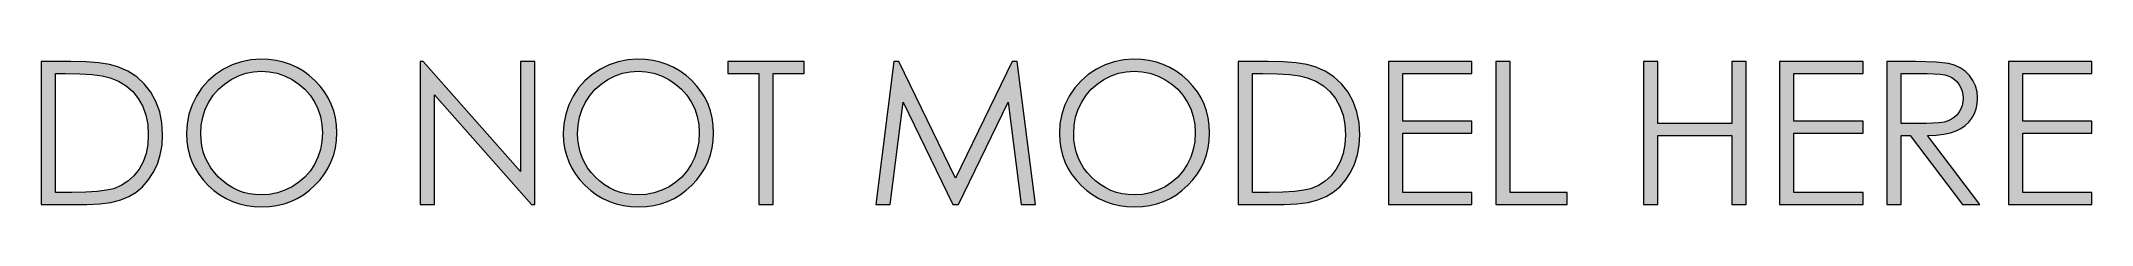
# Model space of a CAD drawing. Header units: inches. Extents: x -10205 to 13964, y -460 to 30702.
# Drawn here: x 11983 to 12491, y 1203 to 1240 of the extents above; entities that cross this region are included whole.
import ezdxf

# ---------------------------------------------------------------- set-up
doc = ezdxf.new("R2010")
doc.units = ezdxf.units.IN
doc.header["$MEASUREMENT"] = 0
doc.layers.add('A-GENM', color=5, linetype='Continuous', lineweight=9)
doc.layers.add('A-GENM-9', color=5, linetype='Continuous', lineweight=5)

msp = doc.modelspace()

# ---------------------------------------------------------------- hatches: boundary and pattern name
at = {"layer": 'A-GENM'}
h = msp.add_hatch(color=256, dxfattribs=at)
h.paths.add_polyline_path([(11994.11, 1203.92), (11997.27, 1204.04), (12000.05, 1204.4), (12002.58, 1205.06), (12004.5, 1205.85), (12006.27, 1206.95), (12007.91, 1208.35), (12009.29, 1209.94), (12010.54, 1211.83), (12011.55, 1213.93), (12012.28, 1216.19), (12012.71, 1218.62), (12012.86, 1221.2), (12012.67, 1224.18), (12012.12, 1226.94), (12011.21, 1229.49), (12009.93, 1231.82), (12008.32, 1233.89), (12006.43, 1235.62), (12003.82, 1237.21), (12001.79, 1238.09), (11999.71, 1238.65), (11997.07, 1239.05), (11993.88, 1239.28), (11986.28, 1239.36), (11982.73, 1239.36), (11982.73, 1203.92), (11986.28, 1203.92)], flags=0)
h.paths.add_polyline_path([(11986.28, 1206.88), (11986.28, 1236.41), (11992.38, 1236.35), (11995.41, 1236.15), (11997.9, 1235.82), (11999.84, 1235.37), (12001.95, 1234.52), (12003.82, 1233.38), (12005.54, 1231.82), (12006.81, 1230.22), (12007.91, 1228.25), (12008.78, 1225.63), (12009.16, 1223.73), (12009.29, 1220.77), (12009.16, 1218.7), (12008.69, 1216.39), (12007.87, 1214.23), (12007.01, 1212.65), (12005.74, 1211.04), (12004.27, 1209.7), (12002.46, 1208.58), (12000.67, 1207.82), (11998.96, 1207.41), (11996.67, 1207.11), (11993.82, 1206.93), (11990.4, 1206.88)], flags=0)
at = {"layer": 'A-GENM-9'}
h = msp.add_hatch(color=256, dxfattribs=at)
h.paths.add_polyline_path([(12037.44, 1203.33), (12039.34, 1203.42), (12041.29, 1203.69), (12043.16, 1204.17), (12044.6, 1204.67), (12046.21, 1205.42), (12048.1, 1206.6), (12049.38, 1207.58), (12050.58, 1208.67), (12051.85, 1210.04), (12052.94, 1211.48), (12053.87, 1212.99), (12054.63, 1214.58), (12055.22, 1216.24), (12055.64, 1217.97), (12055.89, 1219.78), (12055.98, 1221.65), (12055.87, 1223.76), (12055.55, 1225.74), (12055.04, 1227.62), (12054.36, 1229.33), (12053.87, 1230.36), (12052.94, 1231.88), (12051.84, 1233.31), (12050.57, 1234.67), (12048.49, 1236.41), (12047.71, 1236.98), (12046.15, 1237.89), (12044.51, 1238.63), (12042.13, 1239.36), (12040.99, 1239.63), (12039.11, 1239.87), (12037.14, 1239.96), (12034.71, 1239.8), (12032.37, 1239.35), (12030.11, 1238.59), (12027.94, 1237.53), (12025.93, 1236.2), (12024.14, 1234.63), (12022.57, 1232.84), (12021.23, 1230.81), (12020.15, 1228.62), (12019.38, 1226.33), (12018.9, 1223.73), (12018.78, 1221.18), (12018.92, 1219.15), (12019.1, 1217.86), (12019.63, 1215.85), (12020.15, 1214.44), (12020.88, 1212.94), (12021.8, 1211.44), (12023.42, 1209.44), (12024.78, 1208.1), (12025.67, 1207.31), (12027.02, 1206.32), (12029.01, 1205.2), (12030.25, 1204.64), (12032.55, 1203.92), (12033.66, 1203.66), (12035.51, 1203.41), (12037.3, 1203.34)], flags=0)
h.paths.add_polyline_path([(12037.3, 1206.29), (12035.51, 1206.39), (12033.66, 1206.72), (12032.9, 1206.91), (12031.47, 1207.42), (12030.25, 1208.01), (12029.01, 1208.76), (12027.45, 1210.01), (12026.7, 1210.69), (12025.38, 1212.21), (12024.78, 1213.02), (12024.02, 1214.28), (12023.41, 1215.6), (12022.8, 1217.49), (12022.58, 1218.42), (12022.38, 1219.93), (12022.31, 1221.5), (12022.43, 1223.61), (12022.8, 1225.61), (12023.42, 1227.52), (12024.29, 1229.33), (12025.38, 1231), (12027.06, 1232.84), (12028.14, 1233.8), (12030.11, 1235.08), (12031.61, 1235.83), (12033.45, 1236.48), (12035.35, 1236.87), (12037.3, 1237), (12039.28, 1236.87), (12041.42, 1236.41), (12043.08, 1235.83), (12045.34, 1234.63), (12046.59, 1233.8), (12048.08, 1232.5), (12049.4, 1231), (12050.49, 1229.33), (12051.32, 1227.62), (12051.94, 1225.74), (12052.31, 1223.76), (12052.43, 1221.67), (12052.31, 1219.57), (12051.94, 1217.57), (12051.32, 1215.66), (12050.46, 1213.85), (12049.38, 1212.19), (12047.74, 1210.39), (12046.21, 1209.14), (12044.96, 1208.31), (12043.09, 1207.4), (12041.29, 1206.79), (12039.33, 1206.41), (12037.85, 1206.32)], flags=0)
h = msp.add_hatch(color=256, dxfattribs=at)
h.paths.add_polyline_path([(12130.77, 1203.33), (12132.67, 1203.42), (12134.62, 1203.69), (12136.49, 1204.17), (12137.93, 1204.67), (12139.54, 1205.42), (12141.43, 1206.6), (12142.71, 1207.58), (12143.91, 1208.67), (12145.18, 1210.04), (12146.67, 1212.12), (12147.2, 1212.99), (12147.96, 1214.58), (12148.55, 1216.24), (12148.97, 1217.97), (12149.23, 1219.78), (12149.31, 1221.65), (12149.2, 1223.76), (12148.88, 1225.74), (12148.37, 1227.62), (12147.69, 1229.33), (12147.2, 1230.36), (12146.27, 1231.88), (12145.17, 1233.31), (12143.91, 1234.67), (12141.82, 1236.41), (12141.04, 1236.98), (12139.48, 1237.89), (12137.84, 1238.63), (12135.46, 1239.36), (12134.32, 1239.63), (12132.44, 1239.87), (12130.47, 1239.96), (12128.04, 1239.8), (12125.7, 1239.35), (12123.44, 1238.59), (12121.27, 1237.53), (12119.26, 1236.2), (12117.47, 1234.63), (12115.9, 1232.84), (12114.56, 1230.81), (12113.48, 1228.62), (12112.71, 1226.33), (12112.25, 1223.96), (12112.1, 1221.49), (12112.25, 1219.15), (12112.43, 1217.86), (12112.96, 1215.85), (12113.48, 1214.44), (12114.21, 1212.94), (12115.13, 1211.44), (12116.23, 1210.01), (12118.11, 1208.1), (12119, 1207.31), (12120.35, 1206.32), (12122.34, 1205.2), (12123.58, 1204.64), (12125.88, 1203.92), (12126.99, 1203.66), (12128.84, 1203.41), (12130.63, 1203.34)], flags=0)
h.paths.add_polyline_path([(12130.63, 1206.29), (12128.84, 1206.39), (12126.99, 1206.72), (12126.23, 1206.91), (12124.8, 1207.42), (12123.58, 1208.01), (12122.34, 1208.76), (12120.78, 1210.01), (12120.03, 1210.69), (12118.71, 1212.21), (12118.11, 1213.02), (12117.36, 1214.28), (12116.74, 1215.6), (12116.14, 1217.49), (12115.91, 1218.42), (12115.71, 1219.93), (12115.64, 1221.5), (12115.76, 1223.61), (12116.14, 1225.61), (12116.76, 1227.52), (12117.62, 1229.33), (12118.71, 1231), (12120.39, 1232.84), (12121.47, 1233.8), (12123.44, 1235.08), (12124.94, 1235.83), (12126.78, 1236.48), (12128.68, 1236.87), (12130.63, 1237), (12132.61, 1236.87), (12134.75, 1236.41), (12136.42, 1235.83), (12138.67, 1234.63), (12139.92, 1233.8), (12141.41, 1232.5), (12142.73, 1231), (12143.82, 1229.33), (12144.65, 1227.62), (12145.27, 1225.74), (12145.64, 1223.76), (12145.77, 1221.67), (12145.64, 1219.57), (12145.27, 1217.57), (12144.65, 1215.66), (12143.79, 1213.85), (12142.65, 1212.12), (12141.07, 1210.39), (12139.54, 1209.14), (12138.29, 1208.31), (12136.42, 1207.4), (12134.62, 1206.79), (12132.66, 1206.41), (12131.18, 1206.32)], flags=0)
h = msp.add_hatch(color=256, dxfattribs=at)
h.paths.add_polyline_path([(12253.63, 1203.33), (12255.53, 1203.42), (12257.48, 1203.69), (12259.36, 1204.17), (12260.8, 1204.67), (12262.4, 1205.42), (12264.62, 1206.84), (12265.57, 1207.58), (12266.78, 1208.67), (12268.04, 1210.04), (12269.14, 1211.48), (12270.07, 1212.99), (12270.83, 1214.58), (12271.42, 1216.24), (12271.84, 1217.97), (12272.09, 1219.78), (12272.18, 1221.65), (12272.06, 1223.76), (12271.75, 1225.74), (12271.23, 1227.62), (12270.82, 1228.77), (12270.06, 1230.36), (12269.14, 1231.88), (12267.52, 1233.87), (12266.66, 1234.77), (12264.69, 1236.41), (12263.91, 1236.98), (12262.35, 1237.89), (12260.71, 1238.63), (12258.99, 1239.21), (12257.19, 1239.63), (12255.3, 1239.87), (12253.34, 1239.96), (12250.91, 1239.8), (12248.56, 1239.35), (12246.31, 1238.59), (12244.14, 1237.53), (12242.13, 1236.2), (12240.34, 1234.63), (12238.77, 1232.84), (12237.43, 1230.81), (12236.35, 1228.62), (12235.58, 1226.33), (12235.12, 1223.96), (12234.96, 1221.49), (12235.12, 1219.15), (12235.3, 1217.86), (12235.83, 1215.85), (12236.35, 1214.44), (12237.07, 1212.94), (12238, 1211.44), (12239.62, 1209.44), (12240.98, 1208.1), (12241.87, 1207.31), (12243.22, 1206.32), (12245.21, 1205.2), (12246.45, 1204.64), (12248.75, 1203.92), (12249.85, 1203.66), (12251.71, 1203.41), (12253.49, 1203.34)], flags=0)
h.paths.add_polyline_path([(12253.49, 1206.29), (12251.71, 1206.39), (12249.85, 1206.72), (12249.1, 1206.91), (12247.67, 1207.42), (12246.45, 1208.01), (12245.21, 1208.76), (12243.65, 1210.01), (12242.9, 1210.69), (12241.87, 1211.83), (12240.98, 1213.02), (12240.22, 1214.28), (12239.6, 1215.6), (12239, 1217.49), (12238.78, 1218.42), (12238.57, 1219.93), (12238.51, 1221.5), (12238.63, 1223.61), (12239, 1225.61), (12239.62, 1227.52), (12240.49, 1229.33), (12241.58, 1231), (12243.26, 1232.84), (12244.34, 1233.8), (12246.31, 1235.08), (12247.8, 1235.83), (12249.65, 1236.48), (12251.55, 1236.87), (12253.49, 1237), (12255.48, 1236.87), (12257.41, 1236.48), (12259.28, 1235.83), (12261.54, 1234.63), (12262.79, 1233.8), (12264.62, 1232.11), (12265.57, 1231.04), (12266.66, 1229.4), (12267.52, 1227.62), (12268.14, 1225.74), (12268.51, 1223.76), (12268.63, 1221.67), (12268.51, 1219.57), (12268.14, 1217.57), (12267.52, 1215.66), (12266.66, 1213.85), (12265.57, 1212.19), (12263.94, 1210.39), (12262.4, 1209.14), (12261.16, 1208.31), (12259.28, 1207.4), (12257.48, 1206.79), (12255.53, 1206.41), (12254.05, 1206.32)], flags=0)
for points in [[(12104.2, 1203.92), (12105.01, 1203.92), (12105.01, 1239.36), (12101.46, 1239.36), (12101.46, 1212.12), (12077.4, 1239.36), (12076.65, 1239.36), (12076.65, 1203.92), (12080.2, 1203.92), (12080.2, 1231.11), (12101.46, 1207.03)], [(12160.77, 1203.92), (12164.08, 1203.92), (12164.08, 1236.41), (12171.76, 1236.41), (12171.76, 1239.36), (12152.85, 1239.36), (12152.85, 1236.41), (12160.53, 1236.41), (12160.53, 1203.92)], [(12193.05, 1203.92), (12196.27, 1229.32), (12208.62, 1203.92), (12209.98, 1203.92), (12222.26, 1229.32), (12225.5, 1203.92), (12229.05, 1203.92), (12224.54, 1239.36), (12223.26, 1239.36), (12209.27, 1210.42), (12195.19, 1239.36), (12193.97, 1239.36), (12189.48, 1203.92)], [(12316.48, 1203.92), (12337.15, 1203.92), (12337.15, 1206.88), (12320.02, 1206.88), (12320.02, 1221.64), (12337.15, 1221.64), (12337.15, 1224.6), (12320.02, 1224.6), (12320.02, 1236.41), (12337.15, 1236.41), (12337.15, 1239.36), (12316.48, 1239.36)], [(12360.78, 1203.92), (12360.78, 1206.88), (12346.6, 1206.88), (12346.6, 1239.36), (12343.06, 1239.36), (12343.06, 1203.92), (12346.6, 1203.92)], [(12379.68, 1203.92), (12383.23, 1203.92), (12383.23, 1221.05), (12401.54, 1221.05), (12401.54, 1203.92), (12405.08, 1203.92), (12405.08, 1239.36), (12401.54, 1239.36), (12401.54, 1224.01), (12383.23, 1224.01), (12383.23, 1239.36), (12379.68, 1239.36)], [(12413.35, 1203.92), (12434.03, 1203.92), (12434.03, 1206.88), (12416.9, 1206.88), (12416.9, 1221.64), (12434.03, 1221.64), (12434.03, 1224.6), (12416.9, 1224.6), (12416.9, 1236.41), (12434.03, 1236.41), (12434.03, 1239.36), (12413.35, 1239.36)], [(12472.33, 1203.92), (12490.73, 1203.92), (12490.73, 1206.88), (12473.6, 1206.88), (12473.6, 1221.64), (12490.73, 1221.64), (12490.73, 1224.6), (12473.6, 1224.6), (12473.6, 1236.41), (12490.73, 1236.41), (12490.73, 1239.36), (12470.06, 1239.36), (12470.06, 1203.92)]]:
    msp.add_hatch(color=256, dxfattribs=at).paths.add_polyline_path(points, flags=0)
h = msp.add_hatch(color=256, dxfattribs=at)
h.paths.add_polyline_path([(12279.26, 1203.92), (12290.64, 1203.92), (12293.8, 1204.04), (12296.58, 1204.4), (12299.11, 1205.06), (12301.04, 1205.85), (12302.8, 1206.95), (12304.4, 1208.31), (12305.82, 1209.94), (12307.07, 1211.83), (12308.08, 1213.93), (12308.81, 1216.19), (12309.24, 1218.62), (12309.36, 1221.64), (12309.12, 1224.6), (12308.66, 1226.94), (12307.74, 1229.49), (12306.46, 1231.82), (12304.85, 1233.89), (12302.96, 1235.62), (12300.35, 1237.21), (12298.32, 1238.09), (12296.24, 1238.65), (12293.6, 1239.05), (12290.41, 1239.28), (12282.81, 1239.36), (12279.26, 1239.36)], flags=0)
h.paths.add_polyline_path([(12282.81, 1206.88), (12282.81, 1236.41), (12288.91, 1236.35), (12291.94, 1236.15), (12294.43, 1235.82), (12296.38, 1235.37), (12298.49, 1234.52), (12300.35, 1233.38), (12302.07, 1231.82), (12303.34, 1230.22), (12304.44, 1228.25), (12305.31, 1225.63), (12305.69, 1223.73), (12305.82, 1220.77), (12305.69, 1218.7), (12305.27, 1216.53), (12304.4, 1214.23), (12303.54, 1212.65), (12302.28, 1211.04), (12300.8, 1209.7), (12299, 1208.58), (12297.21, 1207.82), (12295.49, 1207.41), (12293.2, 1207.11), (12290.35, 1206.93), (12286.93, 1206.88)], flags=0)
h = msp.add_hatch(color=256, dxfattribs=at)
h.paths.add_polyline_path([(12439.93, 1203.92), (12443.48, 1203.92), (12443.48, 1221.05), (12445.68, 1221.05), (12458.67, 1203.92), (12462.97, 1203.92), (12449.99, 1221.05), (12453.1, 1221.24), (12454.01, 1221.34), (12455.96, 1221.79), (12457.32, 1222.29), (12458.67, 1223.05), (12459.33, 1223.5), (12460.38, 1224.55), (12461.25, 1225.82), (12461.6, 1226.46), (12462.04, 1227.64), (12462.29, 1228.91), (12462.38, 1230.26), (12462.26, 1231.87), (12461.88, 1233.35), (12461, 1235.05), (12460.38, 1235.91), (12459.3, 1236.96), (12458.08, 1237.8), (12456.69, 1238.46), (12455.18, 1238.9), (12452.1, 1239.25), (12443.48, 1239.36), (12439.93, 1239.36)], flags=0)
h.paths.add_polyline_path([(12449.75, 1223.97), (12443.48, 1224.01), (12443.48, 1236.41), (12449.99, 1236.41), (12453.1, 1236.25), (12454.3, 1236.05), (12455.24, 1235.77), (12456.01, 1235.39), (12456.7, 1234.91), (12457.32, 1234.3), (12457.86, 1233.59), (12458.29, 1232.83), (12458.67, 1231.66), (12458.78, 1231.17), (12458.83, 1230.26), (12458.67, 1228.87), (12458.59, 1228.5), (12458.29, 1227.67), (12457.84, 1226.86), (12457.31, 1226.16), (12456.69, 1225.56), (12455.96, 1225.06), (12455.14, 1224.66), (12454.01, 1224.34), (12452.92, 1224.14), (12449.89, 1223.98)], flags=0)

# ---------------------------------------------------------------- linework, layer by layer
at = {"layer": 'A-GENM'}
for p, q in [((12034.71, 1239.8), (12032.37, 1239.35)), ((12037.14, 1239.96), (12034.71, 1239.8)), ((12039.11, 1239.87), (12037.14, 1239.96)), ((12040.99, 1239.63), (12039.11, 1239.87)), ((12042.79, 1239.21), (12040.99, 1239.63)), ((12128.04, 1239.8), (12125.7, 1239.35)), ((12130.47, 1239.96), (12128.04, 1239.8)), ((12132.44, 1239.87), (12130.47, 1239.96)), ((12134.32, 1239.63), (12132.44, 1239.87)), ((12136.12, 1239.21), (12134.32, 1239.63)), ((12250.91, 1239.8), (12248.56, 1239.35)), ((12253.34, 1239.96), (12250.91, 1239.8)), ((12255.3, 1239.87), (12253.34, 1239.96)), ((12257.19, 1239.63), (12255.3, 1239.87)), ((12258.99, 1239.21), (12257.19, 1239.63)), ((11990.14, 1239.36), (11982.73, 1239.36)), ((11982.73, 1239.36), (11982.73, 1203.92)), ((11986.28, 1206.88), (11986.28, 1236.41)), ((11986.28, 1236.41), (11988.8, 1236.41)), ((11988.8, 1236.41), (11992.38, 1236.35)), ((11993.88, 1239.28), (11990.14, 1239.36)), ((11992.38, 1236.35), (11995.41, 1236.15)), ((11997.07, 1239.05), (11993.88, 1239.28)), ((11995.41, 1236.15), (11997.9, 1235.82)), ((11999.71, 1238.65), (11997.07, 1239.05)), ((11997.9, 1235.82), (11999.84, 1235.37)), ((12001.79, 1238.09), (11999.71, 1238.65)), ((11999.84, 1235.37), (12001.95, 1234.52)), ((12004.25, 1237.02), (12001.79, 1238.09)), ((12001.95, 1234.52), (12003.82, 1233.38)), ((12006.43, 1235.62), (12004.25, 1237.02)), ((12008.32, 1233.89), (12006.43, 1235.62)), ((12024.14, 1234.63), (12022.57, 1232.84)), ((12025.93, 1236.2), (12024.14, 1234.63)), ((12027.94, 1237.53), (12025.93, 1236.2)), ((12030.11, 1238.59), (12027.94, 1237.53)), ((12028.14, 1233.8), (12029.81, 1234.93)), ((12029.81, 1234.93), (12031.61, 1235.83)), ((12032.37, 1239.35), (12030.11, 1238.59)), ((12031.61, 1235.83), (12033.45, 1236.48)), ((12033.45, 1236.48), (12035.35, 1236.87)), ((12035.35, 1236.87), (12037.3, 1237)), ((12037.3, 1237), (12039.28, 1236.87)), ((12039.28, 1236.87), (12041.21, 1236.48)), ((12041.21, 1236.48), (12043.08, 1235.83)), ((12044.51, 1238.63), (12042.79, 1239.21)), ((12043.08, 1235.83), (12044.9, 1234.93)), ((12046.15, 1237.89), (12044.51, 1238.63)), ((12044.9, 1234.93), (12046.59, 1233.8)), ((12047.71, 1236.98), (12046.15, 1237.89)), ((12049.18, 1235.91), (12047.71, 1236.98)), ((12050.57, 1234.67), (12049.18, 1235.91)), ((12051.84, 1233.31), (12050.57, 1234.67)), ((12077.4, 1239.36), (12076.65, 1239.36)), ((12076.65, 1239.36), (12076.65, 1203.92)), ((12101.46, 1212.12), (12077.4, 1239.36)), ((12105.01, 1239.36), (12101.46, 1239.36)), ((12101.46, 1239.36), (12101.46, 1212.12)), ((12105.01, 1203.92), (12105.01, 1239.36)), ((12117.47, 1234.63), (12115.9, 1232.84)), ((12119.26, 1236.2), (12117.47, 1234.63)), ((12121.27, 1237.53), (12119.26, 1236.2)), ((12123.44, 1238.59), (12121.27, 1237.53)), ((12121.47, 1233.8), (12123.14, 1234.93)), ((12123.14, 1234.93), (12124.94, 1235.83)), ((12125.7, 1239.35), (12123.44, 1238.59)), ((12124.94, 1235.83), (12126.78, 1236.48)), ((12126.78, 1236.48), (12128.68, 1236.87)), ((12128.68, 1236.87), (12130.63, 1237)), ((12130.63, 1237), (12132.61, 1236.87)), ((12132.61, 1236.87), (12134.54, 1236.48)), ((12134.54, 1236.48), (12136.42, 1235.83)), ((12137.84, 1238.63), (12136.12, 1239.21)), ((12136.42, 1235.83), (12138.23, 1234.93)), ((12139.48, 1237.89), (12137.84, 1238.63)), ((12138.23, 1234.93), (12139.92, 1233.8)), ((12141.04, 1236.98), (12139.48, 1237.89)), ((12142.51, 1235.91), (12141.04, 1236.98)), ((12143.91, 1234.67), (12142.51, 1235.91)), ((12145.17, 1233.31), (12143.91, 1234.67)), ((12171.76, 1239.36), (12152.85, 1239.36)), ((12152.85, 1239.36), (12152.85, 1236.41)), ((12152.85, 1236.41), (12160.53, 1236.41)), ((12160.53, 1236.41), (12160.53, 1203.92)), ((12164.08, 1203.92), (12164.08, 1236.41)), ((12164.08, 1236.41), (12171.76, 1236.41)), ((12171.76, 1236.41), (12171.76, 1239.36)), ((12193.97, 1239.36), (12189.48, 1203.92)), ((12195.19, 1239.36), (12193.97, 1239.36)), ((12209.27, 1210.42), (12195.19, 1239.36)), ((12223.26, 1239.36), (12209.27, 1210.42)), ((12224.54, 1239.36), (12223.26, 1239.36)), ((12229.05, 1203.92), (12224.54, 1239.36)), ((12240.34, 1234.63), (12238.77, 1232.84)), ((12242.13, 1236.2), (12240.34, 1234.63)), ((12244.14, 1237.53), (12242.13, 1236.2)), ((12246.31, 1238.59), (12244.14, 1237.53)), ((12244.34, 1233.8), (12246.01, 1234.93)), ((12246.01, 1234.93), (12247.8, 1235.83)), ((12248.56, 1239.35), (12246.31, 1238.59)), ((12247.8, 1235.83), (12249.65, 1236.48)), ((12249.65, 1236.48), (12251.55, 1236.87)), ((12251.55, 1236.87), (12253.49, 1237)), ((12253.49, 1237), (12255.48, 1236.87)), ((12255.48, 1236.87), (12257.41, 1236.48)), ((12257.41, 1236.48), (12259.28, 1235.83)), ((12260.71, 1238.63), (12258.99, 1239.21)), ((12259.28, 1235.83), (12261.1, 1234.93)), ((12262.35, 1237.89), (12260.71, 1238.63)), ((12261.1, 1234.93), (12262.79, 1233.8)), ((12263.91, 1236.98), (12262.35, 1237.89)), ((12265.38, 1235.91), (12263.91, 1236.98)), ((12266.77, 1234.67), (12265.38, 1235.91)), ((12268.04, 1233.31), (12266.77, 1234.67)), ((12286.68, 1239.36), (12279.26, 1239.36)), ((12279.26, 1239.36), (12279.26, 1203.92)), ((12282.81, 1206.88), (12282.81, 1236.41)), ((12282.81, 1236.41), (12285.34, 1236.41)), ((12285.34, 1236.41), (12288.91, 1236.35)), ((12290.41, 1239.28), (12286.68, 1239.36)), ((12288.91, 1236.35), (12291.94, 1236.15)), ((12293.6, 1239.05), (12290.41, 1239.28)), ((12291.94, 1236.15), (12294.43, 1235.82)), ((12296.24, 1238.65), (12293.6, 1239.05)), ((12294.43, 1235.82), (12296.38, 1235.37)), ((12298.32, 1238.09), (12296.24, 1238.65)), ((12296.38, 1235.37), (12298.49, 1234.52)), ((12300.78, 1237.02), (12298.32, 1238.09)), ((12298.49, 1234.52), (12300.35, 1233.38)), ((12302.96, 1235.62), (12300.78, 1237.02)), ((12304.85, 1233.89), (12302.96, 1235.62)), ((12316.48, 1239.36), (12316.48, 1203.92)), ((12337.15, 1239.36), (12316.48, 1239.36)), ((12320.02, 1224.6), (12320.02, 1236.41)), ((12320.02, 1236.41), (12337.15, 1236.41)), ((12337.15, 1236.41), (12337.15, 1239.36)), ((12343.06, 1239.36), (12343.06, 1203.92)), ((12346.6, 1239.36), (12343.06, 1239.36)), ((12346.6, 1206.88), (12346.6, 1239.36)), ((12379.68, 1239.36), (12379.68, 1203.92)), ((12383.23, 1239.36), (12379.68, 1239.36)), ((12383.23, 1224.01), (12383.23, 1239.36)), ((12405.08, 1239.36), (12401.54, 1239.36)), ((12401.54, 1239.36), (12401.54, 1224.01)), ((12405.08, 1203.92), (12405.08, 1239.36)), ((12413.35, 1239.36), (12413.35, 1203.92)), ((12434.03, 1239.36), (12413.35, 1239.36)), ((12416.9, 1224.6), (12416.9, 1236.41)), ((12416.9, 1236.41), (12434.03, 1236.41)), ((12434.03, 1236.41), (12434.03, 1239.36)), ((12439.93, 1239.36), (12439.93, 1203.92)), ((12447.09, 1239.36), (12439.93, 1239.36)), ((12443.48, 1236.41), (12449.89, 1236.41)), ((12443.48, 1224.01), (12443.48, 1236.41)), ((12452.1, 1239.25), (12447.09, 1239.36)), ((12449.89, 1236.41), (12453.1, 1236.25)), ((12455.18, 1238.9), (12452.1, 1239.25)), ((12453.1, 1236.25), (12454.3, 1236.05)), ((12454.3, 1236.05), (12455.24, 1235.77)), ((12456.7, 1238.45), (12455.18, 1238.9)), ((12455.24, 1235.77), (12456.01, 1235.39)), ((12456.01, 1235.39), (12456.7, 1234.91)), ((12458.08, 1237.8), (12456.7, 1238.45)), ((12456.7, 1234.91), (12457.31, 1234.32)), ((12459.3, 1236.96), (12458.08, 1237.8)), ((12460.38, 1235.91), (12459.3, 1236.96)), ((12461.25, 1234.7), (12460.38, 1235.91)), ((12461.88, 1233.35), (12461.25, 1234.7)), ((12470.06, 1239.36), (12470.06, 1203.92)), ((12490.73, 1239.36), (12470.06, 1239.36)), ((12473.6, 1224.6), (12473.6, 1236.41)), ((12473.6, 1236.41), (12490.73, 1236.41)), ((12490.73, 1236.41), (12490.73, 1239.36)), ((12003.82, 1233.38), (12005.44, 1231.95)), ((12005.44, 1231.95), (12006.81, 1230.22)), ((12006.81, 1230.22), (12007.91, 1228.25)), ((12009.93, 1231.82), (12008.32, 1233.89)), ((12011.21, 1229.49), (12009.93, 1231.82)), ((12012.12, 1226.94), (12011.21, 1229.49)), ((12021.23, 1230.81), (12020.15, 1228.62)), ((12022.57, 1232.84), (12021.23, 1230.81)), ((12024.29, 1229.33), (12025.38, 1231)), ((12025.38, 1231), (12026.67, 1232.49)), ((12026.67, 1232.49), (12028.14, 1233.8)), ((12046.59, 1233.8), (12048.08, 1232.5)), ((12048.08, 1232.5), (12049.37, 1231.04)), ((12049.37, 1231.04), (12050.46, 1229.4)), ((12050.46, 1229.4), (12051.32, 1227.62)), ((12052.94, 1231.88), (12051.84, 1233.31)), ((12053.87, 1230.36), (12052.94, 1231.88)), ((12054.63, 1228.77), (12053.87, 1230.36)), ((12080.2, 1203.92), (12080.2, 1231.11)), ((12080.2, 1231.11), (12104.2, 1203.92)), ((12114.56, 1230.81), (12113.48, 1228.62)), ((12115.9, 1232.84), (12114.56, 1230.81)), ((12117.62, 1229.33), (12118.71, 1231)), ((12118.71, 1231), (12120, 1232.49)), ((12120, 1232.49), (12121.47, 1233.8)), ((12139.92, 1233.8), (12141.41, 1232.5)), ((12141.41, 1232.5), (12142.7, 1231.04)), ((12142.7, 1231.04), (12143.79, 1229.4)), ((12143.79, 1229.4), (12144.65, 1227.62)), ((12146.27, 1231.88), (12145.17, 1233.31)), ((12147.2, 1230.36), (12146.27, 1231.88)), ((12147.96, 1228.77), (12147.2, 1230.36)), ((12237.43, 1230.81), (12236.35, 1228.62)), ((12238.77, 1232.84), (12237.43, 1230.81)), ((12240.49, 1229.33), (12241.58, 1231)), ((12241.58, 1231), (12242.86, 1232.49)), ((12242.86, 1232.49), (12244.34, 1233.8)), ((12262.79, 1233.8), (12264.28, 1232.5)), ((12264.28, 1232.5), (12265.57, 1231.04)), ((12265.57, 1231.04), (12266.66, 1229.4)), ((12266.66, 1229.4), (12267.52, 1227.62)), ((12269.14, 1231.88), (12268.04, 1233.31)), ((12270.06, 1230.36), (12269.14, 1231.88)), ((12270.82, 1228.77), (12270.06, 1230.36)), ((12300.35, 1233.38), (12301.97, 1231.95)), ((12301.97, 1231.95), (12303.34, 1230.22)), ((12303.34, 1230.22), (12304.44, 1228.25)), ((12306.46, 1231.82), (12304.85, 1233.89)), ((12307.74, 1229.49), (12306.46, 1231.82)), ((12308.66, 1226.94), (12307.74, 1229.49)), ((12457.31, 1234.32), (12457.84, 1233.62)), ((12457.84, 1233.62), (12458.28, 1232.85)), ((12458.28, 1232.85), (12458.59, 1232.04)), ((12458.59, 1232.04), (12458.77, 1231.19)), ((12458.78, 1229.37), (12458.59, 1228.5)), ((12458.77, 1231.19), (12458.84, 1230.29)), ((12458.84, 1230.29), (12458.78, 1229.37)), ((12462.26, 1231.87), (12461.88, 1233.35)), ((12462.38, 1230.26), (12462.26, 1231.87)), ((12462.29, 1228.91), (12462.38, 1230.26)), ((12007.91, 1228.25), (12008.69, 1226.09)), ((12008.69, 1226.09), (12009.16, 1223.73)), ((12012.67, 1224.18), (12012.12, 1226.94)), ((12019.38, 1226.33), (12018.92, 1223.96)), ((12020.15, 1228.62), (12019.38, 1226.33)), ((12022.43, 1223.61), (12022.8, 1225.61)), ((12022.8, 1225.61), (12023.42, 1227.52)), ((12023.42, 1227.52), (12024.29, 1229.33)), ((12051.32, 1227.62), (12051.94, 1225.74)), ((12051.94, 1225.74), (12052.31, 1223.76)), ((12055.22, 1227.11), (12054.63, 1228.77)), ((12055.64, 1225.37), (12055.22, 1227.11)), ((12055.89, 1223.55), (12055.64, 1225.37)), ((12112.71, 1226.33), (12112.25, 1223.96)), ((12113.48, 1228.62), (12112.71, 1226.33)), ((12115.76, 1223.61), (12116.14, 1225.61)), ((12116.14, 1225.61), (12116.76, 1227.52)), ((12116.76, 1227.52), (12117.62, 1229.33)), ((12144.65, 1227.62), (12145.27, 1225.74)), ((12145.27, 1225.74), (12145.64, 1223.76)), ((12148.55, 1227.11), (12147.96, 1228.77)), ((12148.97, 1225.37), (12148.55, 1227.11)), ((12149.22, 1223.55), (12148.97, 1225.37)), ((12193.05, 1203.92), (12196.27, 1229.32)), ((12196.27, 1229.32), (12208.62, 1203.92)), ((12209.98, 1203.92), (12222.26, 1229.32)), ((12222.26, 1229.32), (12225.5, 1203.92)), ((12235.58, 1226.33), (12235.12, 1223.96)), ((12236.35, 1228.62), (12235.58, 1226.33)), ((12238.63, 1223.61), (12239, 1225.61)), ((12239, 1225.61), (12239.62, 1227.52)), ((12239.62, 1227.52), (12240.49, 1229.33)), ((12267.52, 1227.62), (12268.14, 1225.74)), ((12268.14, 1225.74), (12268.51, 1223.76)), ((12271.42, 1227.11), (12270.82, 1228.77)), ((12271.84, 1225.37), (12271.42, 1227.11)), ((12272.09, 1223.55), (12271.84, 1225.37)), ((12304.44, 1228.25), (12305.22, 1226.09)), ((12305.22, 1226.09), (12305.69, 1223.73)), ((12309.21, 1224.18), (12308.66, 1226.94)), ((12337.15, 1224.6), (12320.02, 1224.6)), ((12337.15, 1221.64), (12337.15, 1224.6)), ((12434.03, 1224.6), (12416.9, 1224.6)), ((12434.03, 1221.64), (12434.03, 1224.6)), ((12454.14, 1224.36), (12452.92, 1224.14)), ((12455.14, 1224.66), (12454.14, 1224.36)), ((12455.96, 1225.06), (12455.14, 1224.66)), ((12456.69, 1225.56), (12455.96, 1225.06)), ((12457.32, 1226.17), (12456.69, 1225.56)), ((12457.86, 1226.88), (12457.32, 1226.17)), ((12458.29, 1227.67), (12457.86, 1226.88)), ((12458.59, 1228.5), (12458.29, 1227.67)), ((12459.33, 1223.5), (12460.24, 1224.36)), ((12460.24, 1224.36), (12461, 1225.36)), ((12461, 1225.36), (12461.6, 1226.46)), ((12461.6, 1226.46), (12462.04, 1227.64)), ((12462.04, 1227.64), (12462.29, 1228.91)), ((12490.73, 1224.6), (12473.6, 1224.6)), ((12490.73, 1221.64), (12490.73, 1224.6)), ((12009.16, 1223.73), (12009.31, 1221.18)), ((12009.31, 1221.18), (12009.17, 1218.76)), ((12012.86, 1221.2), (12012.67, 1224.18)), ((12012.71, 1218.62), (12012.86, 1221.2)), ((12018.92, 1223.96), (12018.76, 1221.49)), ((12018.76, 1221.49), (12018.85, 1219.64)), ((12018.85, 1219.64), (12019.1, 1217.86)), ((12022.31, 1221.5), (12022.43, 1223.61)), ((12022.38, 1219.93), (12022.31, 1221.5)), ((12022.58, 1218.42), (12022.38, 1219.93)), ((12052.31, 1219.57), (12051.94, 1217.57)), ((12052.31, 1223.76), (12052.43, 1221.67)), ((12052.43, 1221.67), (12052.31, 1219.57)), ((12055.64, 1217.97), (12055.89, 1219.78)), ((12055.98, 1221.65), (12055.89, 1223.55)), ((12055.89, 1219.78), (12055.98, 1221.65)), ((12112.25, 1223.96), (12112.1, 1221.49)), ((12112.1, 1221.49), (12112.18, 1219.64)), ((12112.18, 1219.64), (12112.43, 1217.86)), ((12115.64, 1221.5), (12115.76, 1223.61)), ((12115.71, 1219.93), (12115.64, 1221.5)), ((12115.91, 1218.42), (12115.71, 1219.93)), ((12145.64, 1219.57), (12145.27, 1217.57)), ((12145.64, 1223.76), (12145.77, 1221.67)), ((12145.77, 1221.67), (12145.64, 1219.57)), ((12148.97, 1217.97), (12149.23, 1219.78)), ((12149.31, 1221.65), (12149.22, 1223.55)), ((12149.23, 1219.78), (12149.31, 1221.65)), ((12235.12, 1223.96), (12234.96, 1221.49)), ((12234.96, 1221.49), (12235.05, 1219.64)), ((12235.05, 1219.64), (12235.3, 1217.86)), ((12238.51, 1221.5), (12238.63, 1223.61)), ((12238.57, 1219.93), (12238.51, 1221.5)), ((12238.78, 1218.42), (12238.57, 1219.93)), ((12268.51, 1219.57), (12268.14, 1217.57)), ((12268.51, 1223.76), (12268.63, 1221.67)), ((12268.63, 1221.67), (12268.51, 1219.57)), ((12271.84, 1217.97), (12272.09, 1219.78)), ((12272.18, 1221.65), (12272.09, 1223.55)), ((12272.09, 1219.78), (12272.18, 1221.65)), ((12305.69, 1223.73), (12305.85, 1221.18)), ((12305.85, 1221.18), (12305.7, 1218.76)), ((12309.39, 1221.2), (12309.21, 1224.18)), ((12309.24, 1218.62), (12309.39, 1221.2)), ((12320.02, 1206.88), (12320.02, 1221.64)), ((12320.02, 1221.64), (12337.15, 1221.64)), ((12401.54, 1224.01), (12383.23, 1224.01)), ((12383.23, 1203.92), (12383.23, 1221.05)), ((12383.23, 1221.05), (12401.54, 1221.05)), ((12401.54, 1221.05), (12401.54, 1203.92)), ((12416.9, 1206.88), (12416.9, 1221.64)), ((12416.9, 1221.64), (12434.03, 1221.64)), ((12449.75, 1223.97), (12443.48, 1224.01)), ((12443.48, 1203.92), (12443.48, 1221.05)), ((12443.48, 1221.05), (12445.68, 1221.05)), ((12445.68, 1221.05), (12458.67, 1203.92)), ((12452.92, 1224.14), (12449.75, 1223.97)), ((12449.99, 1221.05), (12452.12, 1221.13)), ((12462.97, 1203.92), (12449.99, 1221.05)), ((12452.12, 1221.13), (12454.01, 1221.34)), ((12454.01, 1221.34), (12455.66, 1221.69)), ((12455.66, 1221.69), (12457.06, 1222.16)), ((12457.06, 1222.16), (12458.27, 1222.77)), ((12458.27, 1222.77), (12459.33, 1223.5)), ((12473.6, 1206.88), (12473.6, 1221.64)), ((12473.6, 1221.64), (12490.73, 1221.64)), ((12008.02, 1214.5), (12007.01, 1212.65)), ((12008.74, 1216.53), (12008.02, 1214.5)), ((12009.17, 1218.76), (12008.74, 1216.53)), ((12011.55, 1213.93), (12012.28, 1216.19)), ((12012.28, 1216.19), (12012.71, 1218.62)), ((12019.1, 1217.86), (12019.52, 1216.15)), ((12019.52, 1216.15), (12020.12, 1214.51)), ((12020.12, 1214.51), (12020.88, 1212.94)), ((12022.93, 1216.98), (12022.58, 1218.42)), ((12023.41, 1215.6), (12022.93, 1216.98)), ((12024.02, 1214.28), (12023.41, 1215.6)), ((12024.78, 1213.02), (12024.02, 1214.28)), ((12051.32, 1215.66), (12050.46, 1213.85)), ((12051.94, 1217.57), (12051.32, 1215.66)), ((12053.87, 1212.99), (12054.63, 1214.58)), ((12054.63, 1214.58), (12055.22, 1216.24)), ((12055.22, 1216.24), (12055.64, 1217.97)), ((12112.43, 1217.86), (12112.86, 1216.15)), ((12112.86, 1216.15), (12113.45, 1214.51)), ((12113.45, 1214.51), (12114.21, 1212.94)), ((12116.26, 1216.98), (12115.91, 1218.42)), ((12116.74, 1215.6), (12116.26, 1216.98)), ((12117.36, 1214.28), (12116.74, 1215.6)), ((12118.11, 1213.02), (12117.36, 1214.28)), ((12144.65, 1215.66), (12143.79, 1213.85)), ((12145.27, 1217.57), (12144.65, 1215.66)), ((12147.2, 1212.99), (12147.96, 1214.58)), ((12147.96, 1214.58), (12148.55, 1216.24)), ((12148.55, 1216.24), (12148.97, 1217.97)), ((12235.3, 1217.86), (12235.72, 1216.15)), ((12235.72, 1216.15), (12236.31, 1214.51)), ((12236.31, 1214.51), (12237.07, 1212.94)), ((12239.12, 1216.98), (12238.78, 1218.42)), ((12239.6, 1215.6), (12239.12, 1216.98)), ((12240.22, 1214.28), (12239.6, 1215.6)), ((12240.98, 1213.02), (12240.22, 1214.28)), ((12267.52, 1215.66), (12266.66, 1213.85)), ((12268.14, 1217.57), (12267.52, 1215.66)), ((12270.07, 1212.99), (12270.83, 1214.58)), ((12270.83, 1214.58), (12271.42, 1216.24)), ((12271.42, 1216.24), (12271.84, 1217.97)), ((12304.55, 1214.5), (12303.54, 1212.65)), ((12305.27, 1216.53), (12304.55, 1214.5)), ((12305.7, 1218.76), (12305.27, 1216.53)), ((12308.08, 1213.93), (12308.81, 1216.19)), ((12308.81, 1216.19), (12309.24, 1218.62)), ((12004.27, 1209.7), (12002.58, 1208.63)), ((12005.74, 1211.04), (12004.27, 1209.7)), ((12007.01, 1212.65), (12005.74, 1211.04)), ((12007.87, 1208.31), (12009.29, 1209.94)), ((12009.29, 1209.94), (12010.54, 1211.83)), ((12010.54, 1211.83), (12011.55, 1213.93)), ((12020.88, 1212.94), (12021.8, 1211.44)), ((12021.8, 1211.44), (12022.9, 1210.01)), ((12022.9, 1210.01), (12024.17, 1208.64)), ((12025.67, 1211.83), (12024.78, 1213.02)), ((12026.7, 1210.69), (12025.67, 1211.83)), ((12027.83, 1209.66), (12026.7, 1210.69)), ((12029.01, 1208.76), (12027.83, 1209.66)), ((12046.63, 1209.42), (12044.96, 1208.31)), ((12048.1, 1210.71), (12046.63, 1209.42)), ((12049.38, 1212.19), (12048.1, 1210.71)), ((12050.46, 1213.85), (12049.38, 1212.19)), ((12050.58, 1208.67), (12051.85, 1210.04)), ((12051.85, 1210.04), (12052.94, 1211.48)), ((12052.94, 1211.48), (12053.87, 1212.99)), ((12114.21, 1212.94), (12115.13, 1211.44)), ((12115.13, 1211.44), (12116.23, 1210.01)), ((12116.23, 1210.01), (12117.5, 1208.64)), ((12119, 1211.83), (12118.11, 1213.02)), ((12120.03, 1210.69), (12119, 1211.83)), ((12121.16, 1209.66), (12120.03, 1210.69)), ((12122.34, 1208.76), (12121.16, 1209.66)), ((12139.96, 1209.42), (12138.29, 1208.31)), ((12141.43, 1210.71), (12139.96, 1209.42)), ((12142.71, 1212.19), (12141.43, 1210.71)), ((12143.79, 1213.85), (12142.71, 1212.19)), ((12143.91, 1208.67), (12145.18, 1210.04)), ((12145.18, 1210.04), (12146.27, 1211.48)), ((12146.27, 1211.48), (12147.2, 1212.99)), ((12237.07, 1212.94), (12238, 1211.44)), ((12238, 1211.44), (12239.1, 1210.01)), ((12239.1, 1210.01), (12240.36, 1208.64)), ((12241.87, 1211.83), (12240.98, 1213.02)), ((12242.9, 1210.69), (12241.87, 1211.83)), ((12244.03, 1209.66), (12242.9, 1210.69)), ((12245.21, 1208.76), (12244.03, 1209.66)), ((12262.82, 1209.42), (12261.16, 1208.31)), ((12264.29, 1210.71), (12262.82, 1209.42)), ((12265.57, 1212.19), (12264.29, 1210.71)), ((12266.66, 1213.85), (12265.57, 1212.19)), ((12266.78, 1208.67), (12268.04, 1210.04)), ((12268.04, 1210.04), (12269.14, 1211.48)), ((12269.14, 1211.48), (12270.07, 1212.99)), ((12300.8, 1209.7), (12299.11, 1208.63)), ((12302.28, 1211.04), (12300.8, 1209.7)), ((12303.54, 1212.65), (12302.28, 1211.04)), ((12304.4, 1208.31), (12305.82, 1209.94)), ((12305.82, 1209.94), (12307.07, 1211.83)), ((12307.07, 1211.83), (12308.08, 1213.93)), ((11990.4, 1206.88), (11986.28, 1206.88)), ((11993.82, 1206.93), (11990.4, 1206.88)), ((11996.67, 1207.11), (11993.82, 1206.93)), ((11994.11, 1203.92), (11997.27, 1204.04)), ((11998.96, 1207.41), (11996.67, 1207.11)), ((11997.27, 1204.04), (12000.05, 1204.4)), ((12000.67, 1207.82), (11998.96, 1207.41)), ((12000.05, 1204.4), (12002.46, 1205.01)), ((12002.58, 1208.63), (12000.67, 1207.82)), ((12002.46, 1205.01), (12004.5, 1205.85)), ((12004.5, 1205.85), (12006.27, 1206.95)), ((12006.27, 1206.95), (12007.87, 1208.31)), ((12024.17, 1208.64), (12025.56, 1207.4)), ((12025.56, 1207.4), (12027.02, 1206.32)), ((12027.02, 1206.32), (12028.57, 1205.41)), ((12028.57, 1205.41), (12030.19, 1204.66)), ((12030.25, 1208.01), (12029.01, 1208.76)), ((12030.19, 1204.66), (12031.88, 1204.08)), ((12031.55, 1207.39), (12030.25, 1208.01)), ((12032.9, 1206.91), (12031.55, 1207.39)), ((12031.88, 1204.08), (12033.66, 1203.66)), ((12034.31, 1206.56), (12032.9, 1206.91)), ((12035.78, 1206.35), (12034.31, 1206.56)), ((12037.3, 1206.29), (12035.78, 1206.35)), ((12039.33, 1206.41), (12037.3, 1206.29)), ((12041.29, 1206.79), (12039.33, 1206.41)), ((12041.17, 1203.67), (12042.92, 1204.08)), ((12043.16, 1207.42), (12041.29, 1206.79)), ((12042.92, 1204.08), (12044.6, 1204.67)), ((12044.96, 1208.31), (12043.16, 1207.42)), ((12044.6, 1204.67), (12046.21, 1205.42)), ((12046.21, 1205.42), (12047.74, 1206.33)), ((12047.74, 1206.33), (12049.2, 1207.42)), ((12049.2, 1207.42), (12050.58, 1208.67)), ((12117.5, 1208.64), (12118.89, 1207.4)), ((12118.89, 1207.4), (12120.35, 1206.32)), ((12120.35, 1206.32), (12121.9, 1205.41)), ((12121.9, 1205.41), (12123.52, 1204.66)), ((12123.58, 1208.01), (12122.34, 1208.76)), ((12123.52, 1204.66), (12125.21, 1204.08)), ((12124.88, 1207.39), (12123.58, 1208.01)), ((12126.23, 1206.91), (12124.88, 1207.39)), ((12125.21, 1204.08), (12126.99, 1203.66)), ((12127.64, 1206.56), (12126.23, 1206.91)), ((12129.11, 1206.35), (12127.64, 1206.56)), ((12130.63, 1206.29), (12129.11, 1206.35)), ((12132.66, 1206.41), (12130.63, 1206.29)), ((12134.62, 1206.79), (12132.66, 1206.41)), ((12134.5, 1203.67), (12136.25, 1204.08)), ((12136.49, 1207.42), (12134.62, 1206.79)), ((12136.25, 1204.08), (12137.93, 1204.67)), ((12138.29, 1208.31), (12136.49, 1207.42)), ((12137.93, 1204.67), (12139.54, 1205.42)), ((12139.54, 1205.42), (12141.07, 1206.33)), ((12141.07, 1206.33), (12142.53, 1207.42)), ((12142.53, 1207.42), (12143.91, 1208.67)), ((12240.36, 1208.64), (12241.75, 1207.4)), ((12241.75, 1207.4), (12243.22, 1206.32)), ((12243.22, 1206.32), (12244.76, 1205.41)), ((12244.76, 1205.41), (12246.38, 1204.66)), ((12246.45, 1208.01), (12245.21, 1208.76)), ((12246.38, 1204.66), (12248.08, 1204.08)), ((12247.74, 1207.39), (12246.45, 1208.01)), ((12249.1, 1206.91), (12247.74, 1207.39)), ((12248.08, 1204.08), (12249.85, 1203.66)), ((12250.51, 1206.56), (12249.1, 1206.91)), ((12251.97, 1206.35), (12250.51, 1206.56)), ((12253.49, 1206.29), (12251.97, 1206.35)), ((12255.53, 1206.41), (12253.49, 1206.29)), ((12257.48, 1206.79), (12255.53, 1206.41)), ((12257.36, 1203.67), (12259.12, 1204.08)), ((12259.36, 1207.42), (12257.48, 1206.79)), ((12259.12, 1204.08), (12260.8, 1204.67)), ((12261.16, 1208.31), (12259.36, 1207.42)), ((12260.8, 1204.67), (12262.4, 1205.42)), ((12262.4, 1205.42), (12263.94, 1206.33)), ((12263.94, 1206.33), (12265.39, 1207.42)), ((12265.39, 1207.42), (12266.78, 1208.67)), ((12286.93, 1206.88), (12282.81, 1206.88)), ((12290.35, 1206.93), (12286.93, 1206.88)), ((12293.2, 1207.11), (12290.35, 1206.93)), ((12290.64, 1203.92), (12293.8, 1204.04)), ((12295.49, 1207.41), (12293.2, 1207.11)), ((12293.8, 1204.04), (12296.58, 1204.4)), ((12297.21, 1207.82), (12295.49, 1207.41)), ((12296.58, 1204.4), (12299, 1205.01)), ((12299.11, 1208.63), (12297.21, 1207.82)), ((12299, 1205.01), (12301.04, 1205.85)), ((12301.04, 1205.85), (12302.8, 1206.95)), ((12302.8, 1206.95), (12304.4, 1208.31)), ((12337.15, 1206.88), (12320.02, 1206.88)), ((12337.15, 1203.92), (12337.15, 1206.88)), ((12360.78, 1206.88), (12346.6, 1206.88)), ((12360.78, 1203.92), (12360.78, 1206.88)), ((12434.03, 1206.88), (12416.9, 1206.88)), ((12434.03, 1203.92), (12434.03, 1206.88)), ((12490.73, 1206.88), (12473.6, 1206.88)), ((12490.73, 1203.92), (12490.73, 1206.88)), ((11982.73, 1203.92), (11994.11, 1203.92)), ((12033.66, 1203.66), (12035.51, 1203.41)), ((12035.51, 1203.41), (12037.44, 1203.33)), ((12037.44, 1203.33), (12039.34, 1203.42)), ((12039.34, 1203.42), (12041.17, 1203.67)), ((12076.65, 1203.92), (12080.2, 1203.92)), ((12104.2, 1203.92), (12105.01, 1203.92)), ((12126.99, 1203.66), (12128.84, 1203.41)), ((12128.84, 1203.41), (12130.77, 1203.33)), ((12130.77, 1203.33), (12132.67, 1203.42)), ((12132.67, 1203.42), (12134.5, 1203.67)), ((12160.53, 1203.92), (12164.08, 1203.92)), ((12189.48, 1203.92), (12193.05, 1203.92)), ((12208.62, 1203.92), (12209.98, 1203.92)), ((12225.5, 1203.92), (12229.05, 1203.92)), ((12249.85, 1203.66), (12251.71, 1203.41)), ((12251.71, 1203.41), (12253.63, 1203.33)), ((12253.63, 1203.33), (12255.53, 1203.42)), ((12255.53, 1203.42), (12257.36, 1203.67)), ((12279.26, 1203.92), (12290.64, 1203.92)), ((12316.48, 1203.92), (12337.15, 1203.92)), ((12343.06, 1203.92), (12360.78, 1203.92)), ((12379.68, 1203.92), (12383.23, 1203.92)), ((12401.54, 1203.92), (12405.08, 1203.92)), ((12413.35, 1203.92), (12434.03, 1203.92)), ((12439.93, 1203.92), (12443.48, 1203.92)), ((12458.67, 1203.92), (12462.97, 1203.92)), ((12470.06, 1203.92), (12490.73, 1203.92))]:
    msp.add_line(p, q, dxfattribs=at)

doc.saveas('drawing.dxf')
